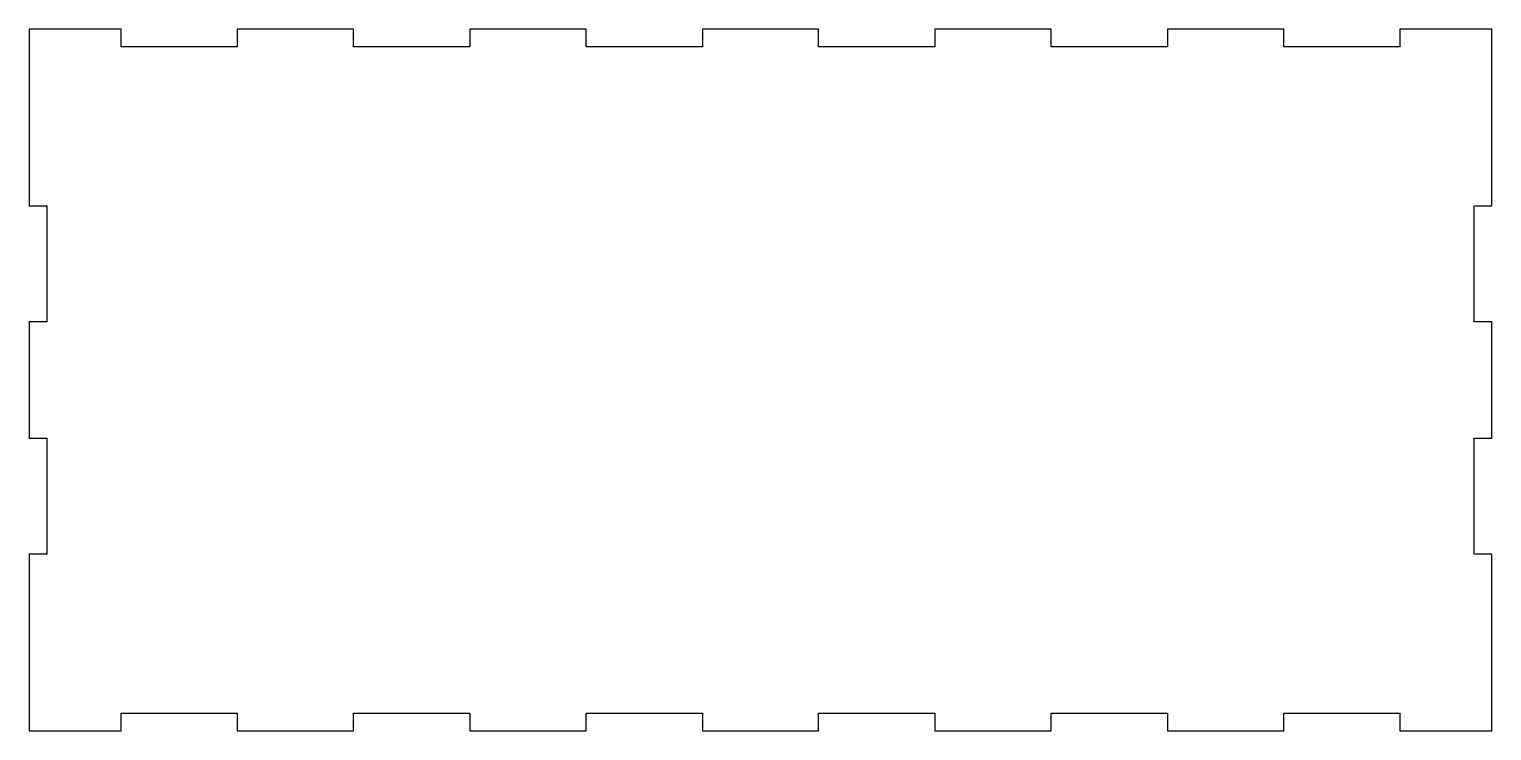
# Model space of a CAD drawing. Header units: millimetres. Extents: x -15 to 934, y 3 to 540.
# Drawn here: x 0 to 250, y 3 to 123 of the extents above; entities that cross this region are included whole.
import ezdxf

# ---------------------------------------------------------------- set-up
doc = ezdxf.new("R2010")
doc.units = ezdxf.units.MM
doc.header["$MEASUREMENT"] = 0
doc.layers.add('front_outsideCutPath', color=7, linetype='CONTINUOUS')

msp = doc.modelspace()

# ---------------------------------------------------------------- linework, layer by layer
at = {"layer": 'front_outsideCutPath'}
for p, q in [((0, 123), (0, 92.8125)), ((15.6875, 123), (0, 123)), ((15.6875, 120), (15.6875, 123)), ((55.4375, 123), (35.5625, 123)), ((35.5625, 123), (35.5625, 120)), ((55.4375, 120), (55.4375, 123)), ((95.1875, 123), (75.3125, 123)), ((75.3125, 123), (75.3125, 120)), ((95.1875, 120), (95.1875, 123)), ((134.9375, 123), (115.0625, 123)), ((115.0625, 123), (115.0625, 120)), ((134.9375, 120), (134.9375, 123)), ((174.6875, 123), (154.8125, 123)), ((154.8125, 123), (154.8125, 120)), ((174.6875, 120), (174.6875, 123)), ((214.4375, 123), (194.5625, 123)), ((194.5625, 123), (194.5625, 120)), ((214.4375, 120), (214.4375, 123)), ((250, 123), (234.3125, 123)), ((234.3125, 123), (234.3125, 120)), ((250, 112.6875), (250, 123)), ((35.5625, 120), (15.6875, 120)), ((75.3125, 120), (55.4375, 120)), ((115.0625, 120), (95.1875, 120)), ((154.8125, 120), (134.9375, 120)), ((194.5625, 120), (174.6875, 120)), ((234.3125, 120), (214.4375, 120)), ((250, 92.8125), (250, 112.6875)), ((0, 92.8125), (3, 92.8125)), ((3, 92.8125), (3, 72.9375)), ((247, 72.9375), (247, 92.8125)), ((247, 92.8125), (250, 92.8125)), ((3, 72.9375), (0, 72.9375)), ((0, 72.9375), (0, 53.0625)), ((250, 72.9375), (247, 72.9375)), ((250, 53.0625), (250, 72.9375)), ((0, 53.0625), (3, 53.0625)), ((3, 53.0625), (3, 33.1875)), ((247, 33.1875), (247, 53.0625)), ((247, 53.0625), (250, 53.0625)), ((3, 33.1875), (0, 33.1875)), ((0, 33.1875), (0, 13.3125)), ((250, 33.1875), (247, 33.1875)), ((250, 3), (250, 33.1875)), ((0, 13.3125), (0, 3)), ((15.6875, 3), (15.6875, 6)), ((15.6875, 6), (35.5625, 6)), ((35.5625, 6), (35.5625, 3)), ((55.4375, 3), (55.4375, 6)), ((55.4375, 6), (75.3125, 6)), ((75.3125, 6), (75.3125, 3)), ((95.1875, 3), (95.1875, 6)), ((95.1875, 6), (115.0625, 6)), ((115.0625, 6), (115.0625, 3)), ((134.9375, 3), (134.9375, 6)), ((134.9375, 6), (154.8125, 6)), ((154.8125, 6), (154.8125, 3)), ((174.6875, 3), (174.6875, 6)), ((174.6875, 6), (194.5625, 6)), ((194.5625, 6), (194.5625, 3)), ((214.4375, 3), (214.4375, 6)), ((214.4375, 6), (234.3125, 6)), ((234.3125, 6), (234.3125, 3)), ((0, 3), (15.6875, 3)), ((35.5625, 3), (55.4375, 3)), ((75.3125, 3), (95.1875, 3)), ((115.0625, 3), (134.9375, 3)), ((154.8125, 3), (174.6875, 3)), ((194.5625, 3), (214.4375, 3)), ((234.3125, 3), (250, 3))]:
    msp.add_line(p, q, dxfattribs=at)

doc.saveas('drawing.dxf')
